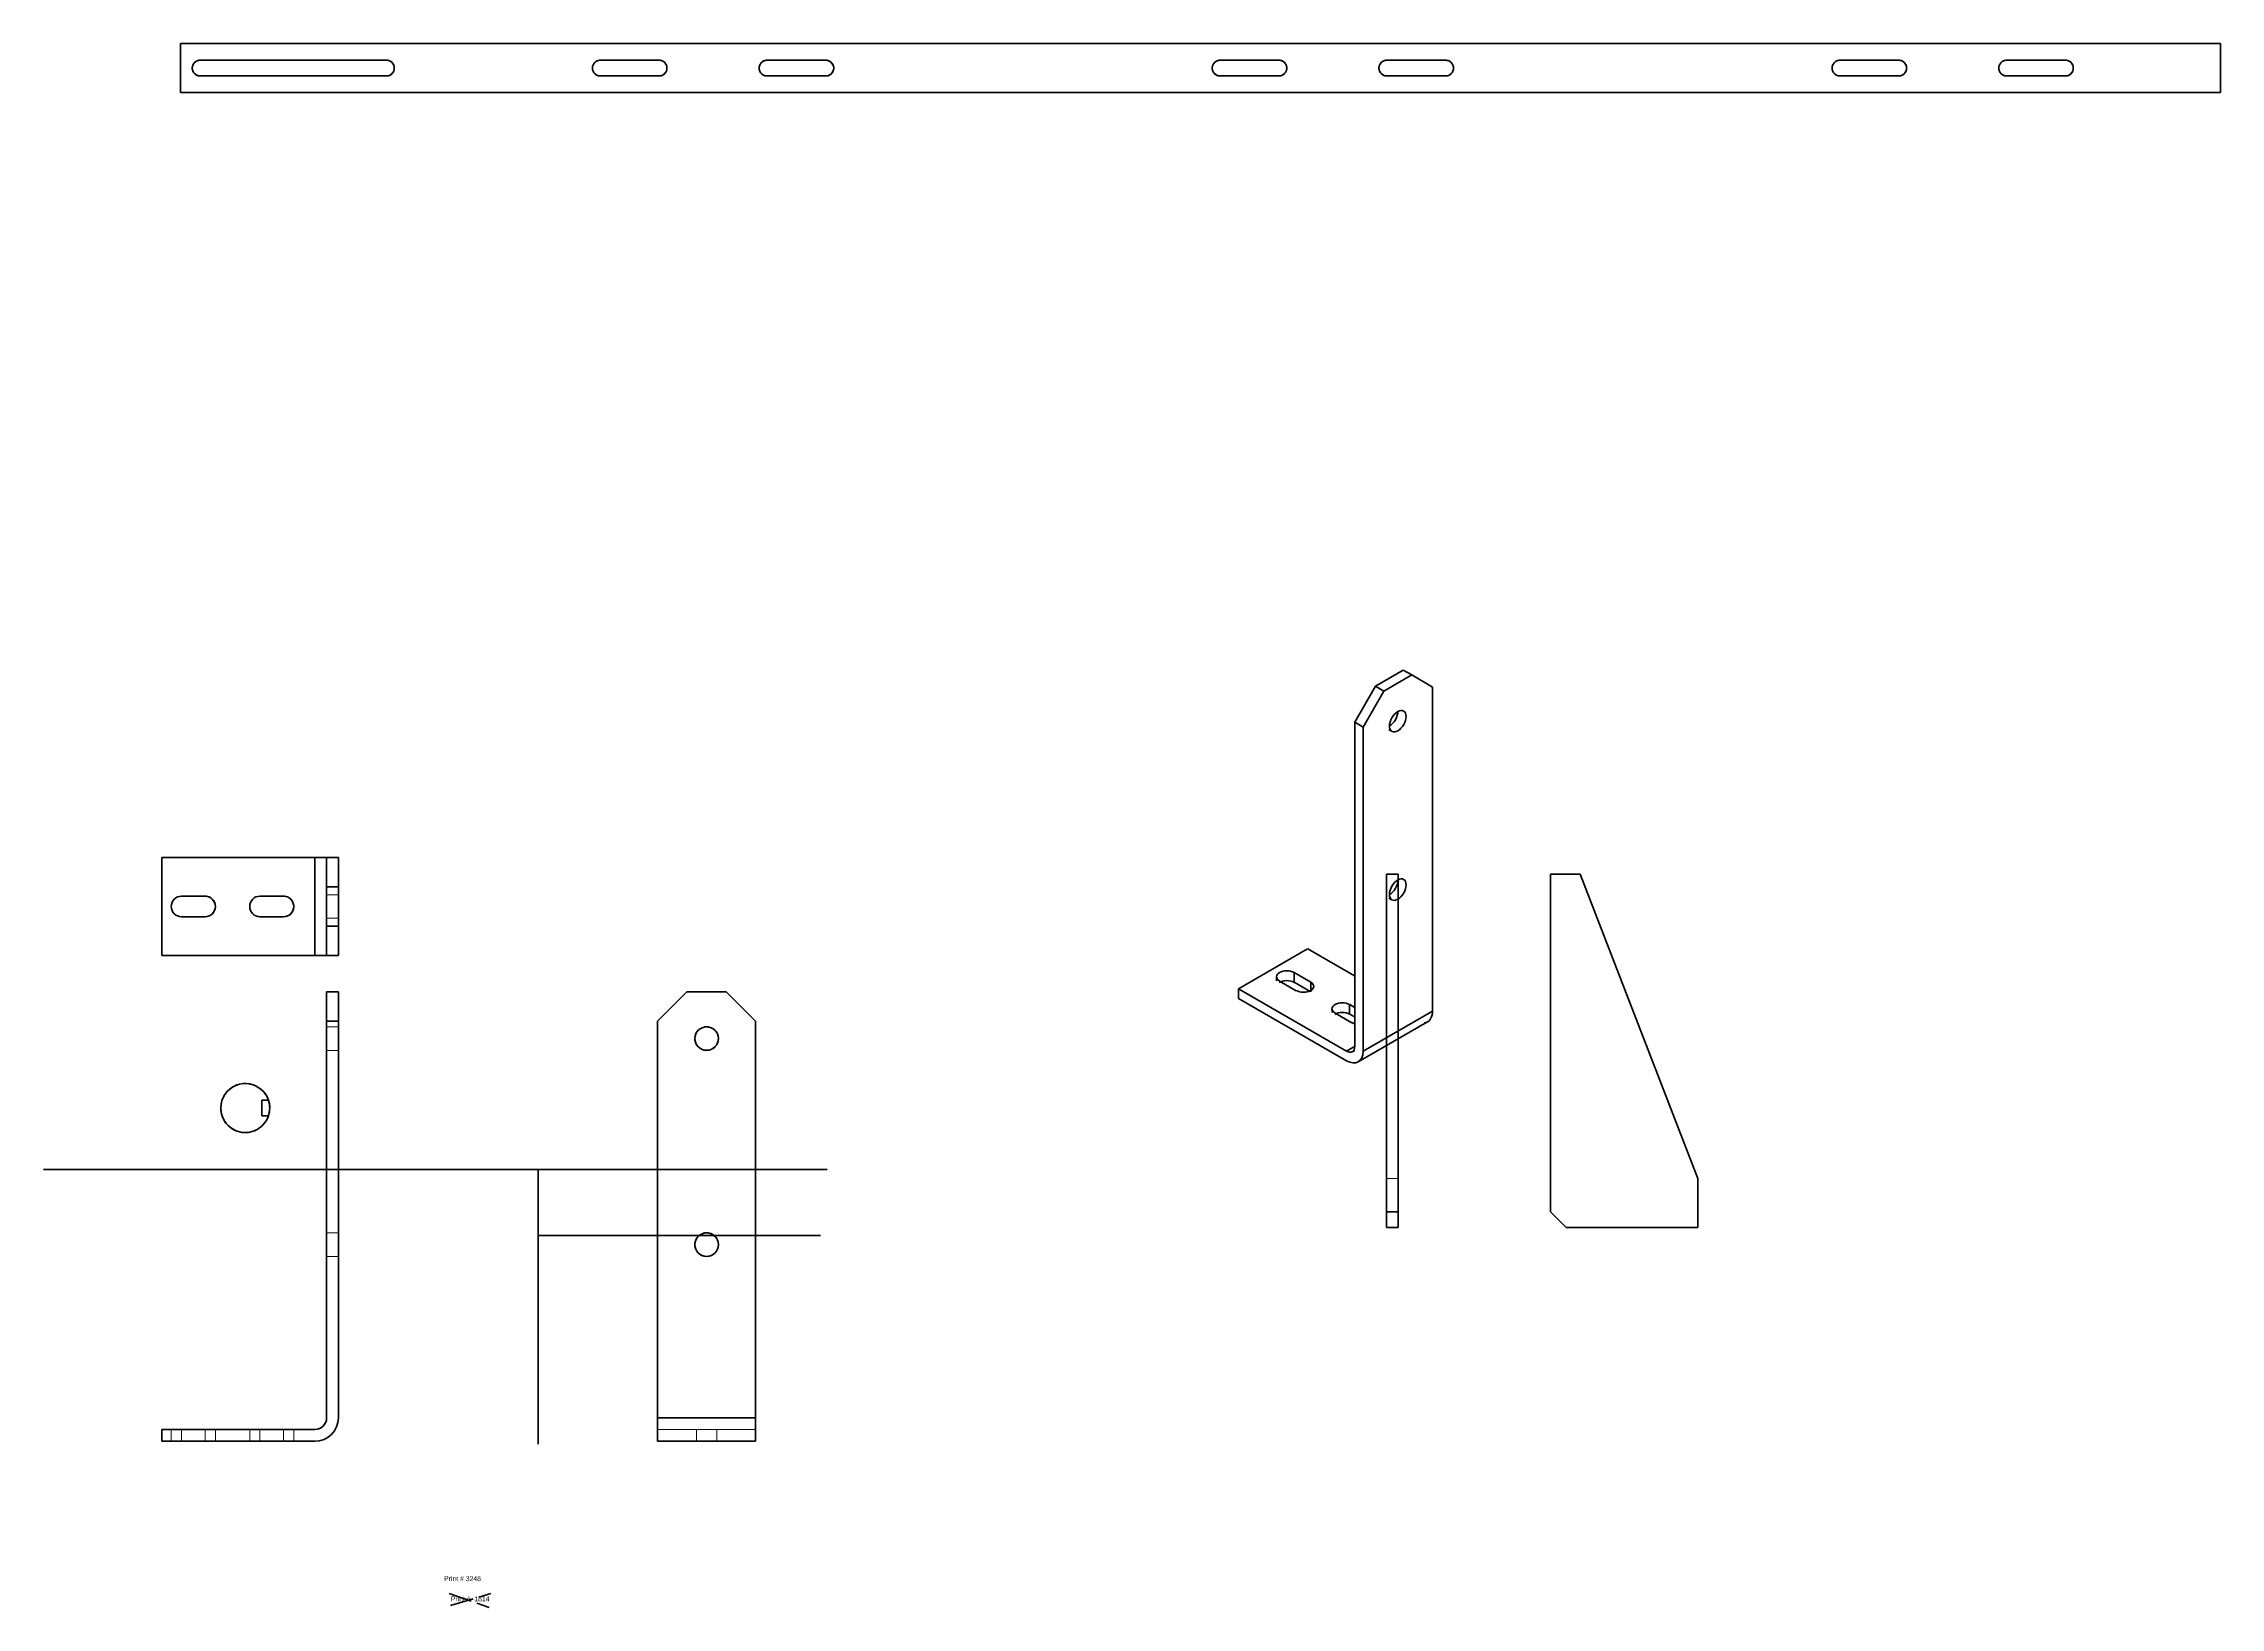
# Model space of a CAD drawing. Header units: millimetres. Extents: x 11 to 1121, y -40 to 757.
import ezdxf

# ---------------------------------------------------------------- set-up
doc = ezdxf.new("R2010")
doc.units = ezdxf.units.MM
doc.linetypes.add('ACAD_ISO02W100', pattern=[15, 12, -3])
for name, color, linetype, lineweight in [('Hidden Edges', 7, 'ACAD_ISO02W100', 35), ('Sketch Lines', 7, 'Continuous', 25), ('Symbols', 7, 'Continuous', 25), ('Text', 5, 'Continuous', 25), ('Visible Edges', 7, 'Continuous', 50)]:
    doc.layers.add(name, color=color, linetype=linetype, lineweight=lineweight)
doc.styles.add('Current-ISO', font='ARIAL.TTF')

# ---------------------------------------------------------------- blocks, each defined once
blk = doc.blocks.new('Print#', base_point=(211.5, 15.7))
at = {"layer": 'Sketch Lines', "linetype": 'ACAD_ISO02W100', "lineweight": 50}
for p, q in [((200.8, 19.3), (221.3, 12.1)), ((201.6, 13.1), (222.1, 19.3))]:
    blk.add_line(p, q, dxfattribs=at)
at = {"layer": 'Text', "color": 179, "lineweight": 5, "char_height": 2.489, "attachment_point": 7, "line_spacing_factor": 0.860186, "style": 'Current-ISO'}
for s, insert in [('Print # 3248', (198.3, 25.5)), ('Print #  1814', (201.7, 15.2))]:
    blk.add_mtext(s, dxfattribs=dict(at, insert=insert))

msp = doc.modelspace()

# ---------------------------------------------------------------- linework, layer by layer
at = {"layer": 'Hidden Edges', "linetype": 'ACAD_ISO02W100', "lineweight": 18}
for p, q in [((149, 342.2), (149, 292.2)), ((161, 323.2), (155, 323.2)), ((161, 323.2), (155, 323.2)), ((155, 311.2), (161, 311.2)), ((155, 311.2), (161, 311.2)), ((161, 258.7), (155, 258.7)), ((161, 255.9), (155, 255.9)), ((155, 243.9), (161, 243.9)), ((695.3, 178.6), (701.3, 178.6)), ((161, 150.9), (155, 150.9)), ((155, 138.9), (161, 138.9)), ((373.7, 56.7), (323.7, 56.7)), ((75.8, 50.7), (75.8, 44.7)), ((81, 50.7), (81, 44.7)), ((81, 50.7), (81, 44.7)), ((93, 50.7), (93, 44.7)), ((93, 50.7), (93, 44.7)), ((98.3, 44.7), (98.3, 50.7)), ((115.8, 50.7), (115.8, 44.7)), ((121, 50.7), (121, 44.7)), ((121, 50.7), (121, 44.7)), ((133, 50.7), (133, 44.7)), ((133, 50.7), (133, 44.7)), ((138.3, 44.7), (138.3, 50.7)), ((373.7, 50.7), (323.7, 50.7)), ((323.7, 50.7), (373.7, 50.7)), ((343.5, 50.7), (354, 50.7)), ((343.5, 50.7), (343.5, 44.7)), ((343.5, 50.7), (343.5, 44.7)), ((343.5, 50.7), (354, 50.7)), ((343.5, 50.7), (354, 50.7)), ((343.5, 50.7), (343.5, 44.7)), ((343.5, 50.7), (343.5, 44.7)), ((343.5, 50.7), (354, 50.7)), ((354, 50.7), (354, 44.7)), ((354, 50.7), (354, 44.7)), ((354, 50.7), (354, 44.7)), ((354, 50.7), (354, 44.7))]:
    msp.add_line(p, q, dxfattribs=at)
for centre, radius, start, end in [((409.5, 744.4), 4, 12.8248, 15.6807), ((93, 317.2), 5.25, 71.9924, 74.2182), ((133, 317.2), 5.25, 72.0054, 74.2314), ((93, 317.2), 5.25, 56.2177, 58.4641), ((93, 317.2), 5.25, 11.2676, 13.528), ((133, 317.2), 5.25, 36.0022, 38.9746), ((133, 317.2), 5.25, 9.0022, 11.2703), ((348.7, 249.9), 6, 71.6069, 73.6345), ((348.7, 249.9), 6, 57.2691, 59.2963), ((348.7, 249.9), 6, 40.906, 43.2244), ((348.7, 249.9), 6, 10.2044, 12.2464), ((348.7, 144.9), 6, 106.3636, 108.391), ((348.7, 144.9), 6, 86.3851, 90), ((348.7, 144.9), 6, 73.6364, 77.2513), ((348.7, 144.9), 6, 54.9551, 57.2727), ((348.7, 144.9), 6, 36.8397, 38.8832), ((348.7, 144.9), 6, 10.211, 12.253), ((149, 56.7), 6, 346.8652, 348.7385)]:
    msp.add_arc(centre, radius, start, end, dxfattribs=at)
at = {"layer": 'Sketch Lines', "linetype": 'Continuous', "lineweight": 50}
for p, q in [((10.7, 183.1), (410.2, 183.1)), ((262.9, 183.1), (262.9, 43.2)), ((262.9, 149.5), (406.8, 149.5))]:
    msp.add_line(p, q, dxfattribs=at)
at = {"layer": 'Visible Edges', "linetype": 'Continuous', "lineweight": 35}
for p, q in [((80.5, 731.9), (80.5, 756.9)), ((1120.5, 756.9), (80.5, 756.9)), ((1120.5, 731.9), (1120.5, 756.9)), ((90.5, 748.4), (185.5, 748.4)), ((185.5, 748.4), (90.5, 748.4)), ((294.5, 748.4), (324.5, 748.4)), ((324.5, 748.4), (294.5, 748.4)), ((379.5, 748.4), (409.5, 748.4)), ((409.5, 748.4), (379.5, 748.4)), ((610.5, 748.4), (640.5, 748.4)), ((640.5, 748.4), (610.5, 748.4)), ((695.5, 748.4), (725.5, 748.4)), ((725.5, 748.4), (695.5, 748.4)), ((926.5, 748.4), (956.5, 748.4)), ((956.5, 748.4), (926.5, 748.4)), ((1011.5, 748.4), (1041.5, 748.4)), ((1041.5, 748.4), (1011.5, 748.4)), ((185.5, 740.4), (90.5, 740.4)), ((90.5, 740.4), (185.5, 740.4)), ((324.5, 740.4), (294.5, 740.4)), ((294.5, 740.4), (324.5, 740.4)), ((409.5, 740.4), (379.5, 740.4)), ((379.5, 740.4), (409.5, 740.4)), ((640.5, 740.4), (610.5, 740.4)), ((610.5, 740.4), (640.5, 740.4)), ((725.5, 740.4), (695.5, 740.4)), ((695.5, 740.4), (725.5, 740.4)), ((956.5, 740.4), (926.5, 740.4)), ((926.5, 740.4), (956.5, 740.4)), ((1041.5, 740.4), (1011.5, 740.4)), ((1011.5, 740.4), (1041.5, 740.4)), ((80.5, 731.9), (1120.5, 731.9)), ((703.9, 437.6), (689.8, 429.5)), ((708.2, 435.2), (694, 427)), ((703.9, 437.6), (708.2, 435.2)), ((708.2, 435.2), (718.8, 429)), ((689.8, 429.5), (679.2, 411.1)), ((683.4, 408.6), (694, 427)), ((694, 427), (689.8, 429.5)), ((718.8, 429), (714.5, 431.5)), ((718.8, 263.9), (718.8, 429)), ((679.2, 411.1), (683.4, 408.6)), ((679.2, 245.9), (679.2, 411.1)), ((683.4, 408.6), (683.4, 243.5)), ((696.5, 407.3), (698.1, 406.5)), ((71, 342.2), (149, 342.2)), ((149, 342.2), (71, 342.2)), ((71, 342.2), (71, 292.2)), ((71, 342.2), (71, 292.2)), ((161, 342.2), (149, 342.2)), ((149, 292.2), (149, 342.2)), ((155, 342.2), (149, 342.2)), ((155, 342.2), (155, 327.2)), ((161, 342.2), (155, 342.2)), ((155, 342.2), (155, 292.2)), ((161, 327.2), (161, 342.2)), ((161, 292.2), (161, 342.2)), ((695.3, 333.6), (695.3, 161.6)), ((695.3, 178.6), (695.3, 333.6)), ((695.3, 333.6), (701.3, 333.6)), ((695.3, 333.6), (701.3, 333.6)), ((701.3, 161.6), (701.3, 333.6)), ((701.3, 333.6), (701.3, 178.6)), ((779, 333.6), (779, 161.6)), ((794, 333.6), (779, 333.6)), ((779, 161.6), (779, 333.6)), ((779, 333.6), (794, 333.6)), ((854, 178.6), (794, 333.6)), ((794, 333.6), (854, 178.6)), ((93, 322.5), (81, 322.5)), ((81, 322.5), (93, 322.5)), ((133, 322.5), (121, 322.5)), ((121, 322.5), (133, 322.5)), ((155, 327.2), (161, 327.2)), ((155, 327.2), (155, 307.2)), ((155, 311.2), (155, 323.2)), ((155, 311.2), (155, 323.2)), ((161, 327.2), (161, 307.2)), ((161, 323.2), (161, 311.2)), ((161, 323.2), (161, 311.2)), ((81, 312), (93, 312)), ((93, 312), (81, 312)), ((121, 312), (133, 312)), ((133, 312), (121, 312)), ((696.6, 321.5), (698.1, 320.6)), ((161, 307.2), (155, 307.2)), ((155, 307.2), (155, 292.2)), ((161, 292.2), (161, 307.2)), ((71, 292.2), (149, 292.2)), ((149, 292.2), (71, 292.2)), ((161, 292.2), (149, 292.2)), ((155, 292.2), (149, 292.2)), ((155, 292.2), (161, 292.2)), ((655.1, 295.6), (619.8, 275.2)), ((679, 281.9), (655.2, 295.6)), ((639.3, 281.4), (639.3, 279.4)), ((649.3, 274.3), (640.8, 279.2)), ((648.3, 283.5), (648.3, 278.6)), ((648.3, 283.5), (656.7, 278.6)), ((656.5, 273.8), (648.3, 278.6)), ((656.7, 278.6), (656.7, 273.7)), ((155, 258.7), (155, 273.7)), ((155, 273.7), (161, 273.7)), ((161, 273.7), (155, 273.7)), ((155, 273.7), (155, 258.7)), ((161, 273.7), (161, 258.7)), ((161, 258.7), (161, 273.7)), ((323.7, 258.7), (338.7, 273.7)), ((338.7, 273.7), (323.7, 258.7)), ((358.7, 273.7), (338.7, 273.7)), ((358.7, 273.7), (338.7, 273.7)), ((373.7, 258.7), (358.7, 273.7)), ((358.7, 273.7), (373.7, 258.7)), ((619.8, 275.2), (674.9, 243.5)), ((619.8, 270.3), (619.8, 275.2)), ((674.9, 238.6), (619.8, 270.3)), ((676.5, 267.2), (676.5, 262.3)), ((676.6, 267.2), (679.3, 265.6)), ((155, 258.7), (161, 258.7)), ((155, 258.7), (155, 56.7)), ((155, 56.7), (155, 258.7)), ((155, 243.9), (155, 255.9)), ((161, 258.7), (161, 56.7)), ((161, 56.7), (161, 258.7)), ((161, 255.9), (161, 243.9)), ((323.7, 258.7), (323.7, 56.7)), ((323.7, 56.7), (323.7, 258.7)), ((373.7, 56.7), (373.7, 258.7)), ((373.7, 258.7), (373.7, 56.7)), ((667.6, 265.1), (667.6, 263.1)), ((677.6, 258), (669.1, 262.9)), ((679, 260.9), (676.6, 262.3)), ((680.9, 238), (716.3, 258.4)), ((683.4, 243.5), (718.8, 263.9)), ((674.9, 243.5), (679.3, 246)), ((677.9, 243.2), (679.2, 243.9)), ((122, 210.5), (122, 218.5)), ((122, 218.5), (125.3, 218.5)), ((122, 210.5), (122, 218.5)), ((125.3, 218.5), (122, 218.5)), ((125.3, 210.5), (122, 210.5)), ((125.3, 210.5), (122, 210.5)), ((695.3, 153.6), (695.3, 178.6)), ((701.3, 178.6), (701.3, 153.6)), ((854, 153.6), (854, 178.6)), ((854, 178.6), (854, 153.6)), ((695.3, 161.6), (695.3, 153.6)), ((701.3, 161.6), (695.3, 161.6)), ((701.3, 153.6), (701.3, 161.6)), ((779, 161.6), (787, 153.6)), ((787, 153.6), (779, 161.6)), ((155, 138.9), (155, 150.9)), ((161, 150.9), (161, 138.9)), ((695.3, 153.6), (701.3, 153.6)), ((695.3, 153.6), (701.3, 153.6)), ((787, 153.6), (854, 153.6)), ((854, 153.6), (787, 153.6)), ((323.7, 56.7), (373.7, 56.7)), ((323.7, 44.7), (323.7, 56.7)), ((323.7, 50.7), (323.7, 56.7)), ((373.7, 44.7), (373.7, 56.7)), ((373.7, 50.7), (373.7, 56.7)), ((71, 50.7), (149, 50.7)), ((71, 44.7), (71, 50.7)), ((71, 50.7), (71, 44.7)), ((149, 50.7), (71, 50.7)), ((149, 44.7), (71, 44.7)), ((71, 44.7), (149, 44.7)), ((75.8, 50.7), (81, 50.7)), ((81, 44.7), (75.8, 44.7)), ((93, 50.7), (81, 50.7)), ((81, 50.7), (93, 50.7)), ((81, 44.7), (93, 44.7)), ((93, 44.7), (81, 44.7)), ((93, 50.7), (98.3, 50.7)), ((98.3, 44.7), (93, 44.7)), ((115.8, 50.7), (121, 50.7)), ((121, 44.7), (115.8, 44.7)), ((133, 50.7), (121, 50.7)), ((121, 50.7), (133, 50.7)), ((121, 44.7), (133, 44.7)), ((133, 44.7), (121, 44.7)), ((133, 50.7), (138.3, 50.7)), ((138.3, 44.7), (133, 44.7)), ((323.7, 44.7), (323.7, 50.7)), ((373.7, 44.7), (323.7, 44.7)), ((373.7, 44.7), (323.7, 44.7)), ((354, 44.7), (343.5, 44.7)), ((354, 44.7), (343.5, 44.7)), ((354, 44.7), (343.5, 44.7)), ((354, 44.7), (343.5, 44.7)), ((373.7, 50.7), (373.7, 44.7))]:
    msp.add_line(p, q, dxfattribs=at)
for points in [[(86.5, 744.4), (86.5, 744.7), (86.5, 744.9), (86.6, 745.2), (86.7, 745.4), (86.7, 745.7), (86.8, 745.9), (86.9, 746.2), (87.1, 746.4), (87.2, 746.6), (87.4, 746.9), (87.5, 747.1), (87.7, 747.2), (87.9, 747.4), (88.1, 747.6), (88.3, 747.7), (88.5, 747.9), (88.7, 748), (89, 748.1), (89.2, 748.2), (89.5, 748.3), (89.7, 748.3), (90, 748.4), (90.3, 748.4), (90.5, 748.4)], [(90.5, 740.4), (90.3, 740.4), (90, 740.4), (89.7, 740.5), (89.5, 740.5), (89.2, 740.6), (89, 740.7), (88.7, 740.8), (88.5, 741), (88.3, 741.1), (88.1, 741.2), (87.9, 741.4), (87.7, 741.6), (87.5, 741.8), (87.4, 742), (87.2, 742.2), (87.1, 742.4), (86.9, 742.6), (86.8, 742.9), (86.7, 743.1), (86.7, 743.4), (86.6, 743.6), (86.5, 743.9), (86.5, 744.2), (86.5, 744.4)], [(185.5, 748.4), (185.8, 748.4), (186, 748.4), (186.3, 748.3), (186.5, 748.3), (186.8, 748.2), (187.1, 748.1), (187.3, 748), (187.5, 747.9), (187.7, 747.7), (188, 747.6), (188.2, 747.4), (188.3, 747.2), (188.5, 747.1), (188.7, 746.9), (188.8, 746.6), (189, 746.4), (189.1, 746.2), (189.2, 745.9), (189.3, 745.7), (189.4, 745.4), (189.4, 745.2), (189.5, 744.9), (189.5, 744.7), (189.5, 744.4)], [(189.5, 744.4), (189.5, 744.2), (189.5, 743.9), (189.4, 743.6), (189.4, 743.4), (189.3, 743.1), (189.2, 742.9), (189.1, 742.6), (189, 742.4), (188.8, 742.2), (188.7, 742), (188.5, 741.8), (188.3, 741.6), (188.2, 741.4), (188, 741.2), (187.7, 741.1), (187.5, 741), (187.3, 740.8), (187.1, 740.7), (186.8, 740.6), (186.5, 740.5), (186.3, 740.5), (186, 740.4), (185.8, 740.4), (185.5, 740.4)], [(290.5, 744.4), (290.5, 744.7), (290.5, 744.9), (290.6, 745.2), (290.7, 745.4), (290.7, 745.7), (290.8, 745.9), (290.9, 746.2), (291.1, 746.4), (291.2, 746.6), (291.4, 746.9), (291.5, 747.1), (291.7, 747.2), (291.9, 747.4), (292.1, 747.6), (292.3, 747.7), (292.5, 747.9), (292.7, 748), (293, 748.1), (293.2, 748.2), (293.5, 748.3), (293.7, 748.3), (294, 748.4), (294.3, 748.4), (294.5, 748.4)], [(294.5, 740.4), (294.3, 740.4), (294, 740.4), (293.7, 740.5), (293.5, 740.5), (293.2, 740.6), (293, 740.7), (292.7, 740.8), (292.5, 741), (292.3, 741.1), (292.1, 741.2), (291.9, 741.4), (291.7, 741.6), (291.5, 741.8), (291.4, 742), (291.2, 742.2), (291.1, 742.4), (290.9, 742.6), (290.8, 742.9), (290.7, 743.1), (290.7, 743.4), (290.6, 743.6), (290.5, 743.9), (290.5, 744.2), (290.5, 744.4)], [(324.5, 748.4), (324.8, 748.4), (325, 748.4), (325.3, 748.3), (325.5, 748.3), (325.8, 748.2), (326.1, 748.1), (326.3, 748), (326.5, 747.9), (326.7, 747.7), (327, 747.6), (327.2, 747.4), (327.3, 747.2), (327.5, 747.1), (327.7, 746.9), (327.8, 746.6), (328, 746.4), (328.1, 746.2), (328.2, 745.9), (328.3, 745.7), (328.4, 745.4), (328.4, 745.2), (328.5, 744.9), (328.5, 744.7), (328.5, 744.4)], [(328.5, 744.4), (328.5, 744.2), (328.5, 743.9), (328.4, 743.6), (328.4, 743.4), (328.3, 743.1), (328.2, 742.9), (328.1, 742.6), (328, 742.4), (327.8, 742.2), (327.7, 742), (327.5, 741.8), (327.3, 741.6), (327.2, 741.4), (327, 741.2), (326.7, 741.1), (326.5, 741), (326.3, 740.8), (326.1, 740.7), (325.8, 740.6), (325.5, 740.5), (325.3, 740.5), (325, 740.4), (324.8, 740.4), (324.5, 740.4)], [(375.5, 744.4), (375.5, 744.7), (375.5, 744.9), (375.6, 745.2), (375.7, 745.4), (375.7, 745.7), (375.8, 745.9), (375.9, 746.2), (376.1, 746.4), (376.2, 746.6), (376.4, 746.9), (376.5, 747.1), (376.7, 747.2), (376.9, 747.4), (377.1, 747.6), (377.3, 747.7), (377.5, 747.9), (377.7, 748), (378, 748.1), (378.2, 748.2), (378.5, 748.3), (378.7, 748.3), (379, 748.4), (379.3, 748.4), (379.5, 748.4)], [(379.5, 740.4), (379.3, 740.4), (379, 740.4), (378.7, 740.5), (378.5, 740.5), (378.2, 740.6), (378, 740.7), (377.7, 740.8), (377.5, 741), (377.3, 741.1), (377.1, 741.2), (376.9, 741.4), (376.7, 741.6), (376.5, 741.8), (376.4, 742), (376.2, 742.2), (376.1, 742.4), (375.9, 742.6), (375.8, 742.9), (375.7, 743.1), (375.7, 743.4), (375.6, 743.6), (375.5, 743.9), (375.5, 744.2), (375.5, 744.4)], [(409.5, 748.4), (409.8, 748.4), (410, 748.4), (410.3, 748.3), (410.5, 748.3), (410.8, 748.2), (411.1, 748.1), (411.3, 748), (411.5, 747.9), (411.7, 747.7), (412, 747.6), (412.2, 747.4), (412.3, 747.2), (412.5, 747.1), (412.7, 746.9), (412.8, 746.6), (413, 746.4), (413.1, 746.2), (413.2, 745.9), (413.3, 745.7), (413.4, 745.4), (413.4, 745.2), (413.5, 744.9), (413.5, 744.7), (413.5, 744.4)], [(413.5, 744.4), (413.5, 744.2), (413.5, 743.9), (413.4, 743.6), (413.4, 743.4), (413.3, 743.1), (413.2, 742.9), (413.1, 742.6), (413, 742.4), (412.8, 742.2), (412.7, 742), (412.5, 741.8), (412.3, 741.6), (412.2, 741.4), (412, 741.2), (411.7, 741.1), (411.5, 741), (411.3, 740.8), (411.1, 740.7), (410.8, 740.6), (410.5, 740.5), (410.3, 740.5), (410, 740.4), (409.8, 740.4), (409.5, 740.4)], [(606.5, 744.4), (606.5, 744.7), (606.5, 744.9), (606.6, 745.2), (606.7, 745.4), (606.7, 745.7), (606.8, 745.9), (606.9, 746.2), (607.1, 746.4), (607.2, 746.6), (607.4, 746.9), (607.5, 747.1), (607.7, 747.2), (607.9, 747.4), (608.1, 747.6), (608.3, 747.7), (608.5, 747.9), (608.7, 748), (609, 748.1), (609.2, 748.2), (609.5, 748.3), (609.7, 748.3), (610, 748.4), (610.3, 748.4), (610.5, 748.4)], [(610.5, 740.4), (610.3, 740.4), (610, 740.4), (609.7, 740.5), (609.5, 740.5), (609.2, 740.6), (609, 740.7), (608.7, 740.8), (608.5, 741), (608.3, 741.1), (608.1, 741.2), (607.9, 741.4), (607.7, 741.6), (607.5, 741.8), (607.4, 742), (607.2, 742.2), (607.1, 742.4), (606.9, 742.6), (606.8, 742.9), (606.7, 743.1), (606.7, 743.4), (606.6, 743.6), (606.5, 743.9), (606.5, 744.2), (606.5, 744.4)], [(640.5, 748.4), (640.8, 748.4), (641, 748.4), (641.3, 748.3), (641.5, 748.3), (641.8, 748.2), (642.1, 748.1), (642.3, 748), (642.5, 747.9), (642.7, 747.7), (643, 747.6), (643.2, 747.4), (643.3, 747.2), (643.5, 747.1), (643.7, 746.9), (643.8, 746.6), (644, 746.4), (644.1, 746.2), (644.2, 745.9), (644.3, 745.7), (644.4, 745.4), (644.4, 745.2), (644.5, 744.9), (644.5, 744.7), (644.5, 744.4)], [(644.5, 744.4), (644.5, 744.2), (644.5, 743.9), (644.4, 743.6), (644.4, 743.4), (644.3, 743.1), (644.2, 742.9), (644.1, 742.6), (644, 742.4), (643.8, 742.2), (643.7, 742), (643.5, 741.8), (643.3, 741.6), (643.2, 741.4), (643, 741.2), (642.7, 741.1), (642.5, 741), (642.3, 740.8), (642.1, 740.7), (641.8, 740.6), (641.5, 740.5), (641.3, 740.5), (641, 740.4), (640.8, 740.4), (640.5, 740.4)], [(691.5, 744.4), (691.5, 744.7), (691.5, 744.9), (691.6, 745.2), (691.7, 745.4), (691.7, 745.7), (691.8, 745.9), (691.9, 746.2), (692.1, 746.4), (692.2, 746.6), (692.4, 746.9), (692.5, 747.1), (692.7, 747.2), (692.9, 747.4), (693.1, 747.6), (693.3, 747.7), (693.5, 747.9), (693.7, 748), (694, 748.1), (694.2, 748.2), (694.5, 748.3), (694.7, 748.3), (695, 748.4), (695.3, 748.4), (695.5, 748.4)], [(695.5, 740.4), (695.3, 740.4), (695, 740.4), (694.7, 740.5), (694.5, 740.5), (694.2, 740.6), (694, 740.7), (693.7, 740.8), (693.5, 741), (693.3, 741.1), (693.1, 741.2), (692.9, 741.4), (692.7, 741.6), (692.5, 741.8), (692.4, 742), (692.2, 742.2), (692.1, 742.4), (691.9, 742.6), (691.8, 742.9), (691.7, 743.1), (691.7, 743.4), (691.6, 743.6), (691.5, 743.9), (691.5, 744.2), (691.5, 744.4)], [(725.5, 748.4), (725.8, 748.4), (726, 748.4), (726.3, 748.3), (726.5, 748.3), (726.8, 748.2), (727.1, 748.1), (727.3, 748), (727.5, 747.9), (727.7, 747.7), (728, 747.6), (728.2, 747.4), (728.3, 747.2), (728.5, 747.1), (728.7, 746.9), (728.8, 746.6), (729, 746.4), (729.1, 746.2), (729.2, 745.9), (729.3, 745.7), (729.4, 745.4), (729.4, 745.2), (729.5, 744.9), (729.5, 744.7), (729.5, 744.4)], [(729.5, 744.4), (729.5, 744.2), (729.5, 743.9), (729.4, 743.6), (729.4, 743.4), (729.3, 743.1), (729.2, 742.9), (729.1, 742.6), (729, 742.4), (728.8, 742.2), (728.7, 742), (728.5, 741.8), (728.3, 741.6), (728.2, 741.4), (728, 741.2), (727.7, 741.1), (727.5, 741), (727.3, 740.8), (727.1, 740.7), (726.8, 740.6), (726.5, 740.5), (726.3, 740.5), (726, 740.4), (725.8, 740.4), (725.5, 740.4)], [(922.5, 744.4), (922.5, 744.7), (922.5, 744.9), (922.6, 745.2), (922.7, 745.4), (922.7, 745.7), (922.8, 745.9), (922.9, 746.2), (923.1, 746.4), (923.2, 746.6), (923.4, 746.9), (923.5, 747.1), (923.7, 747.2), (923.9, 747.4), (924.1, 747.6), (924.3, 747.7), (924.5, 747.9), (924.7, 748), (925, 748.1), (925.2, 748.2), (925.5, 748.3), (925.7, 748.3), (926, 748.4), (926.3, 748.4), (926.5, 748.4)], [(926.5, 740.4), (926.3, 740.4), (926, 740.4), (925.7, 740.5), (925.5, 740.5), (925.2, 740.6), (925, 740.7), (924.7, 740.8), (924.5, 741), (924.3, 741.1), (924.1, 741.2), (923.9, 741.4), (923.7, 741.6), (923.5, 741.8), (923.4, 742), (923.2, 742.2), (923.1, 742.4), (922.9, 742.6), (922.8, 742.9), (922.7, 743.1), (922.7, 743.4), (922.6, 743.6), (922.5, 743.9), (922.5, 744.2), (922.5, 744.4)], [(956.5, 748.4), (956.8, 748.4), (957, 748.4), (957.3, 748.3), (957.5, 748.3), (957.8, 748.2), (958.1, 748.1), (958.3, 748), (958.5, 747.9), (958.7, 747.7), (959, 747.6), (959.2, 747.4), (959.3, 747.2), (959.5, 747.1), (959.7, 746.9), (959.8, 746.6), (960, 746.4), (960.1, 746.2), (960.2, 745.9), (960.3, 745.7), (960.4, 745.4), (960.4, 745.2), (960.5, 744.9), (960.5, 744.7), (960.5, 744.4)], [(960.5, 744.4), (960.5, 744.2), (960.5, 743.9), (960.4, 743.6), (960.4, 743.4), (960.3, 743.1), (960.2, 742.9), (960.1, 742.6), (960, 742.4), (959.8, 742.2), (959.7, 742), (959.5, 741.8), (959.3, 741.6), (959.2, 741.4), (959, 741.2), (958.7, 741.1), (958.5, 741), (958.3, 740.8), (958.1, 740.7), (957.8, 740.6), (957.5, 740.5), (957.3, 740.5), (957, 740.4), (956.8, 740.4), (956.5, 740.4)], [(1007.5, 744.4), (1007.5, 744.7), (1007.5, 744.9), (1007.6, 745.2), (1007.7, 745.4), (1007.7, 745.7), (1007.8, 745.9), (1007.9, 746.2), (1008.1, 746.4), (1008.2, 746.6), (1008.4, 746.9), (1008.5, 747.1), (1008.7, 747.2), (1008.9, 747.4), (1009.1, 747.6), (1009.3, 747.7), (1009.5, 747.9), (1009.7, 748), (1010, 748.1), (1010.2, 748.2), (1010.5, 748.3), (1010.7, 748.3), (1011, 748.4), (1011.3, 748.4), (1011.5, 748.4)], [(1011.5, 740.4), (1011.3, 740.4), (1011, 740.4), (1010.7, 740.5), (1010.5, 740.5), (1010.2, 740.6), (1010, 740.7), (1009.7, 740.8), (1009.5, 741), (1009.3, 741.1), (1009.1, 741.2), (1008.9, 741.4), (1008.7, 741.6), (1008.5, 741.8), (1008.4, 742), (1008.2, 742.2), (1008.1, 742.4), (1007.9, 742.6), (1007.8, 742.9), (1007.7, 743.1), (1007.7, 743.4), (1007.6, 743.6), (1007.5, 743.9), (1007.5, 744.2), (1007.5, 744.4)], [(1041.5, 748.4), (1041.8, 748.4), (1042, 748.4), (1042.3, 748.3), (1042.5, 748.3), (1042.8, 748.2), (1043.1, 748.1), (1043.3, 748), (1043.5, 747.9), (1043.7, 747.7), (1044, 747.6), (1044.2, 747.4), (1044.3, 747.2), (1044.5, 747.1), (1044.7, 746.9), (1044.8, 746.6), (1045, 746.4), (1045.1, 746.2), (1045.2, 745.9), (1045.3, 745.7), (1045.4, 745.4), (1045.4, 745.2), (1045.5, 744.9), (1045.5, 744.7), (1045.5, 744.4)], [(1045.5, 744.4), (1045.5, 744.2), (1045.5, 743.9), (1045.4, 743.6), (1045.4, 743.4), (1045.3, 743.1), (1045.2, 742.9), (1045.1, 742.6), (1045, 742.4), (1044.8, 742.2), (1044.7, 742), (1044.5, 741.8), (1044.3, 741.6), (1044.2, 741.4), (1044, 741.2), (1043.7, 741.1), (1043.5, 741), (1043.3, 740.8), (1043.1, 740.7), (1042.8, 740.6), (1042.5, 740.5), (1042.3, 740.5), (1042, 740.4), (1041.8, 740.4), (1041.5, 740.4)], [(125.3, 218.5), (125.3, 218.5), (125.3, 218.4), (125.3, 218.4), (125.3, 218.3), (125.4, 218.2), (125.4, 218.2), (125.4, 218), (125.5, 217.9), (125.5, 217.8), (125.5, 217.6), (125.6, 217.5), (125.6, 217.3), (125.7, 217.1), (125.7, 216.9), (125.8, 216.7), (125.8, 216.5), (125.8, 216.2), (125.9, 216), (125.9, 215.7), (125.9, 215.5), (125.9, 215.2), (125.9, 215), (126, 214.7), (126, 214.5)], [(125.3, 218.5), (125.3, 218.5), (125.3, 218.4), (125.3, 218.4), (125.3, 218.3), (125.4, 218.2), (125.4, 218.2), (125.4, 218), (125.5, 217.9), (125.5, 217.8), (125.5, 217.6), (125.6, 217.5), (125.6, 217.3), (125.7, 217.1), (125.7, 216.9), (125.8, 216.7), (125.8, 216.5), (125.8, 216.2), (125.9, 216), (125.9, 215.7), (125.9, 215.5), (125.9, 215.2), (125.9, 215), (126, 214.7), (126, 214.5)], [(126, 214.5), (126, 214.7), (125.9, 215), (125.9, 215.2), (125.9, 215.5), (125.9, 215.7), (125.9, 216), (125.8, 216.2), (125.8, 216.5), (125.8, 216.7), (125.7, 216.9), (125.7, 217.1), (125.6, 217.3), (125.6, 217.5), (125.5, 217.6), (125.5, 217.8), (125.5, 217.9), (125.4, 218), (125.4, 218.2), (125.4, 218.2), (125.3, 218.3), (125.3, 218.4), (125.3, 218.4), (125.3, 218.5), (125.3, 218.5)], [(125.3, 218.5), (125.3, 218.5), (125.3, 218.4), (125.3, 218.4), (125.3, 218.3), (125.4, 218.2), (125.4, 218.2), (125.4, 218), (125.5, 217.9), (125.5, 217.8), (125.5, 217.6), (125.6, 217.5), (125.6, 217.3), (125.7, 217.1), (125.7, 216.9), (125.8, 216.7), (125.8, 216.5), (125.8, 216.2), (125.9, 216), (125.9, 215.7), (125.9, 215.5), (125.9, 215.2), (125.9, 215), (126, 214.7), (126, 214.5)], [(126, 214.5), (126, 214.7), (125.9, 215), (125.9, 215.2), (125.9, 215.5), (125.9, 215.7), (125.9, 216), (125.8, 216.2), (125.8, 216.5), (125.8, 216.7), (125.7, 216.9), (125.7, 217.1), (125.6, 217.3), (125.6, 217.5), (125.5, 217.6), (125.5, 217.8), (125.5, 217.9), (125.4, 218), (125.4, 218.2), (125.4, 218.2), (125.3, 218.3), (125.3, 218.4), (125.3, 218.4), (125.3, 218.5), (125.3, 218.5)], [(125.3, 218.5), (125.3, 218.5), (125.3, 218.4), (125.3, 218.4), (125.3, 218.3), (125.4, 218.2), (125.4, 218.2), (125.4, 218), (125.5, 217.9), (125.5, 217.8), (125.5, 217.6), (125.6, 217.5), (125.6, 217.3), (125.7, 217.1), (125.7, 216.9), (125.8, 216.7), (125.8, 216.5), (125.8, 216.2), (125.9, 216), (125.9, 215.7), (125.9, 215.5), (125.9, 215.2), (125.9, 215), (126, 214.7), (126, 214.5)], [(126, 214.5), (126, 214.7), (125.9, 215), (125.9, 215.2), (125.9, 215.5), (125.9, 215.7), (125.9, 216), (125.8, 216.2), (125.8, 216.5), (125.8, 216.7), (125.7, 216.9), (125.7, 217.1), (125.6, 217.3), (125.6, 217.5), (125.5, 217.6), (125.5, 217.8), (125.5, 217.9), (125.4, 218), (125.4, 218.2), (125.4, 218.2), (125.3, 218.3), (125.3, 218.4), (125.3, 218.4), (125.3, 218.5), (125.3, 218.5)], [(125.3, 218.5), (125.3, 218.5), (125.3, 218.4), (125.3, 218.4), (125.3, 218.3), (125.4, 218.2), (125.4, 218.2), (125.4, 218), (125.5, 217.9), (125.5, 217.8), (125.5, 217.6), (125.6, 217.5), (125.6, 217.3), (125.7, 217.1), (125.7, 216.9), (125.8, 216.7), (125.8, 216.5), (125.8, 216.2), (125.9, 216), (125.9, 215.7), (125.9, 215.5), (125.9, 215.2), (125.9, 215), (126, 214.7), (126, 214.5)], [(126, 214.5), (126, 214.7), (125.9, 215), (125.9, 215.2), (125.9, 215.5), (125.9, 215.7), (125.9, 216), (125.8, 216.2), (125.8, 216.5), (125.8, 216.7), (125.7, 216.9), (125.7, 217.1), (125.6, 217.3), (125.6, 217.5), (125.5, 217.6), (125.5, 217.8), (125.5, 217.9), (125.4, 218), (125.4, 218.2), (125.4, 218.2), (125.3, 218.3), (125.3, 218.4), (125.3, 218.4), (125.3, 218.5), (125.3, 218.5)], [(125.3, 218.5), (125.3, 218.5), (125.3, 218.4), (125.3, 218.4), (125.3, 218.3), (125.4, 218.2), (125.4, 218.2), (125.4, 218), (125.5, 217.9), (125.5, 217.8), (125.5, 217.6), (125.6, 217.5), (125.6, 217.3), (125.7, 217.1), (125.7, 216.9), (125.8, 216.7), (125.8, 216.5), (125.8, 216.2), (125.9, 216), (125.9, 215.7), (125.9, 215.5), (125.9, 215.2), (125.9, 215), (126, 214.7), (126, 214.5)], [(126, 214.5), (126, 214.7), (125.9, 215), (125.9, 215.2), (125.9, 215.5), (125.9, 215.7), (125.9, 216), (125.8, 216.2), (125.8, 216.5), (125.8, 216.7), (125.7, 216.9), (125.7, 217.1), (125.6, 217.3), (125.6, 217.5), (125.5, 217.6), (125.5, 217.8), (125.5, 217.9), (125.4, 218), (125.4, 218.2), (125.4, 218.2), (125.3, 218.3), (125.3, 218.4), (125.3, 218.4), (125.3, 218.5), (125.3, 218.5)], [(125.3, 218.5), (125.3, 218.5), (125.3, 218.4), (125.3, 218.4), (125.3, 218.3), (125.4, 218.2), (125.4, 218.2), (125.4, 218), (125.5, 217.9), (125.5, 217.8), (125.5, 217.6), (125.6, 217.5), (125.6, 217.3), (125.7, 217.1), (125.7, 216.9), (125.8, 216.7), (125.8, 216.5), (125.8, 216.2), (125.9, 216), (125.9, 215.7), (125.9, 215.5), (125.9, 215.2), (125.9, 215), (126, 214.7), (126, 214.5)], [(126, 214.5), (126, 214.7), (125.9, 215), (125.9, 215.2), (125.9, 215.5), (125.9, 215.7), (125.9, 216), (125.8, 216.2), (125.8, 216.5), (125.8, 216.7), (125.7, 216.9), (125.7, 217.1), (125.6, 217.3), (125.6, 217.5), (125.5, 217.6), (125.5, 217.8), (125.5, 217.9), (125.4, 218), (125.4, 218.2), (125.4, 218.2), (125.3, 218.3), (125.3, 218.4), (125.3, 218.4), (125.3, 218.5), (125.3, 218.5)], [(126, 214.5), (126, 214.2), (125.9, 213.9), (125.9, 213.7), (125.9, 213.4), (125.9, 213.2), (125.9, 212.9), (125.8, 212.7), (125.8, 212.4), (125.8, 212.2), (125.7, 212), (125.7, 211.8), (125.6, 211.6), (125.6, 211.5), (125.5, 211.3), (125.5, 211.1), (125.5, 211), (125.4, 210.9), (125.4, 210.8), (125.4, 210.7), (125.3, 210.6), (125.3, 210.5), (125.3, 210.5), (125.3, 210.5), (125.3, 210.5)], [(126, 214.5), (126, 214.2), (125.9, 213.9), (125.9, 213.7), (125.9, 213.4), (125.9, 213.2), (125.9, 212.9), (125.8, 212.7), (125.8, 212.4), (125.8, 212.2), (125.7, 212), (125.7, 211.8), (125.6, 211.6), (125.6, 211.5), (125.5, 211.3), (125.5, 211.1), (125.5, 211), (125.4, 210.9), (125.4, 210.8), (125.4, 210.7), (125.3, 210.6), (125.3, 210.5), (125.3, 210.5), (125.3, 210.5), (125.3, 210.5)], [(125.3, 210.5), (125.3, 210.5), (125.3, 210.5), (125.3, 210.5), (125.3, 210.6), (125.4, 210.7), (125.4, 210.8), (125.4, 210.9), (125.5, 211), (125.5, 211.1), (125.5, 211.3), (125.6, 211.5), (125.6, 211.6), (125.7, 211.8), (125.7, 212), (125.8, 212.2), (125.8, 212.4), (125.8, 212.7), (125.9, 212.9), (125.9, 213.2), (125.9, 213.4), (125.9, 213.7), (125.9, 213.9), (126, 214.2), (126, 214.5)], [(126, 214.5), (126, 214.2), (125.9, 213.9), (125.9, 213.7), (125.9, 213.4), (125.9, 213.2), (125.9, 212.9), (125.8, 212.7), (125.8, 212.4), (125.8, 212.2), (125.7, 212), (125.7, 211.8), (125.6, 211.6), (125.6, 211.5), (125.5, 211.3), (125.5, 211.1), (125.5, 211), (125.4, 210.9), (125.4, 210.8), (125.4, 210.7), (125.3, 210.6), (125.3, 210.5), (125.3, 210.5), (125.3, 210.5), (125.3, 210.5)], [(125.3, 210.5), (125.3, 210.5), (125.3, 210.5), (125.3, 210.5), (125.3, 210.6), (125.4, 210.7), (125.4, 210.8), (125.4, 210.9), (125.5, 211), (125.5, 211.1), (125.5, 211.3), (125.6, 211.5), (125.6, 211.6), (125.7, 211.8), (125.7, 212), (125.8, 212.2), (125.8, 212.4), (125.8, 212.7), (125.9, 212.9), (125.9, 213.2), (125.9, 213.4), (125.9, 213.7), (125.9, 213.9), (126, 214.2), (126, 214.5)], [(126, 214.5), (126, 214.2), (125.9, 213.9), (125.9, 213.7), (125.9, 213.4), (125.9, 213.2), (125.9, 212.9), (125.8, 212.7), (125.8, 212.4), (125.8, 212.2), (125.7, 212), (125.7, 211.8), (125.6, 211.6), (125.6, 211.5), (125.5, 211.3), (125.5, 211.1), (125.5, 211), (125.4, 210.9), (125.4, 210.8), (125.4, 210.7), (125.3, 210.6), (125.3, 210.5), (125.3, 210.5), (125.3, 210.5), (125.3, 210.5)], [(125.3, 210.5), (125.3, 210.5), (125.3, 210.5), (125.3, 210.5), (125.3, 210.6), (125.4, 210.7), (125.4, 210.8), (125.4, 210.9), (125.5, 211), (125.5, 211.1), (125.5, 211.3), (125.6, 211.5), (125.6, 211.6), (125.7, 211.8), (125.7, 212), (125.8, 212.2), (125.8, 212.4), (125.8, 212.7), (125.9, 212.9), (125.9, 213.2), (125.9, 213.4), (125.9, 213.7), (125.9, 213.9), (126, 214.2), (126, 214.5)], [(126, 214.5), (126, 214.2), (125.9, 213.9), (125.9, 213.7), (125.9, 213.4), (125.9, 213.2), (125.9, 212.9), (125.8, 212.7), (125.8, 212.4), (125.8, 212.2), (125.7, 212), (125.7, 211.8), (125.6, 211.6), (125.6, 211.5), (125.5, 211.3), (125.5, 211.1), (125.5, 211), (125.4, 210.9), (125.4, 210.8), (125.4, 210.7), (125.3, 210.6), (125.3, 210.5), (125.3, 210.5), (125.3, 210.5), (125.3, 210.5)], [(125.3, 210.5), (125.3, 210.5), (125.3, 210.5), (125.3, 210.5), (125.3, 210.6), (125.4, 210.7), (125.4, 210.8), (125.4, 210.9), (125.5, 211), (125.5, 211.1), (125.5, 211.3), (125.6, 211.5), (125.6, 211.6), (125.7, 211.8), (125.7, 212), (125.8, 212.2), (125.8, 212.4), (125.8, 212.7), (125.9, 212.9), (125.9, 213.2), (125.9, 213.4), (125.9, 213.7), (125.9, 213.9), (126, 214.2), (126, 214.5)], [(126, 214.5), (126, 214.2), (125.9, 213.9), (125.9, 213.7), (125.9, 213.4), (125.9, 213.2), (125.9, 212.9), (125.8, 212.7), (125.8, 212.4), (125.8, 212.2), (125.7, 212), (125.7, 211.8), (125.6, 211.6), (125.6, 211.5), (125.5, 211.3), (125.5, 211.1), (125.5, 211), (125.4, 210.9), (125.4, 210.8), (125.4, 210.7), (125.3, 210.6), (125.3, 210.5), (125.3, 210.5), (125.3, 210.5), (125.3, 210.5)], [(125.3, 210.5), (125.3, 210.5), (125.3, 210.5), (125.3, 210.5), (125.3, 210.6), (125.4, 210.7), (125.4, 210.8), (125.4, 210.9), (125.5, 211), (125.5, 211.1), (125.5, 211.3), (125.6, 211.5), (125.6, 211.6), (125.7, 211.8), (125.7, 212), (125.8, 212.2), (125.8, 212.4), (125.8, 212.7), (125.9, 212.9), (125.9, 213.2), (125.9, 213.4), (125.9, 213.7), (125.9, 213.9), (126, 214.2), (126, 214.5)], [(126, 214.5), (126, 214.2), (125.9, 213.9), (125.9, 213.7), (125.9, 213.4), (125.9, 213.2), (125.9, 212.9), (125.8, 212.7), (125.8, 212.4), (125.8, 212.2), (125.7, 212), (125.7, 211.8), (125.6, 211.6), (125.6, 211.5), (125.5, 211.3), (125.5, 211.1), (125.5, 211), (125.4, 210.9), (125.4, 210.8), (125.4, 210.7), (125.3, 210.6), (125.3, 210.5), (125.3, 210.5), (125.3, 210.5), (125.3, 210.5)], [(125.3, 210.5), (125.3, 210.5), (125.3, 210.5), (125.3, 210.5), (125.3, 210.6), (125.4, 210.7), (125.4, 210.8), (125.4, 210.9), (125.5, 211), (125.5, 211.1), (125.5, 211.3), (125.6, 211.5), (125.6, 211.6), (125.7, 211.8), (125.7, 212), (125.8, 212.2), (125.8, 212.4), (125.8, 212.7), (125.9, 212.9), (125.9, 213.2), (125.9, 213.4), (125.9, 213.7), (125.9, 213.9), (126, 214.2), (126, 214.5)]]:
    msp.add_lwpolyline(points, dxfattribs=at)
for centre in [(348.7, 249.9), (348.7, 144.9)]:
    msp.add_circle(centre, 6, dxfattribs=at)
for centre, radius, start, end in [((90.5, 744.4), 4, 90, 270), ((185.5, 744.4), 4, 270, 90), ((294.5, 744.4), 4, 90, 270), ((324.5, 744.4), 4, 270, 90), ((379.5, 744.4), 4, 90, 270), ((409.5, 744.4), 4, 15.6807, 89.9948), ((409.5, 744.4), 4, 270.0052, 12.8248), ((610.5, 744.4), 4, 90, 270), ((640.5, 744.4), 4, 270, 90), ((695.5, 744.4), 4, 90, 270), ((725.5, 744.4), 4, 270, 90), ((926.5, 744.4), 4, 90, 270), ((956.5, 744.4), 4, 270, 90), ((1011.5, 744.4), 4, 90, 270), ((1041.5, 744.4), 4, 270, 90), ((81, 317.2), 5.25, 90, 270), ((81, 317.2), 5.25, 90, 270), ((93, 317.2), 5.25, 74.2182, 89.994), ((93, 317.2), 5.25, 270, 90), ((93, 317.2), 5.25, 58.4641, 71.9924), ((121, 317.2), 5.25, 90, 270), ((121, 317.2), 5.25, 90, 270), ((133, 317.2), 5.25, 74.2314, 90.0077), ((133, 317.2), 5.25, 270, 90), ((133, 317.2), 5.25, 38.9746, 72.0054), ((93, 317.2), 5.25, 270.006, 11.2676), ((93, 317.2), 5.25, 13.528, 56.2177), ((133, 317.2), 5.25, 269.9923, 9.0022), ((133, 317.2), 5.25, 11.2703, 36.0022), ((348.7, 249.9), 6, 90, 10.2044), ((348.7, 249.9), 6, 73.6345, 90), ((348.7, 249.9), 6, 59.2963, 71.6069), ((348.7, 249.9), 6, 43.2244, 57.2691), ((348.7, 249.9), 6, 12.2464, 40.906), ((113.5, 214.5), 12.5, 18.6629, 341.3371), ((113.5, 214.5), 12.5, 269.0391, 180), ((113.5, 214.5), 12.5, 180.9604, 192.5142), ((113.5, 214.5), 12.5, 192.9963, 256.5231), ((113.5, 214.5), 12.5, 257.005, 267.5956), ((348.7, 144.9), 6, 108.391, 10.211), ((348.7, 144.9), 6, 90, 106.3636), ((348.7, 144.9), 6, 77.2513, 86.3851), ((348.7, 144.9), 6, 57.2727, 73.6364), ((348.7, 144.9), 6, 38.8832, 54.9551), ((348.7, 144.9), 6, 12.253, 36.8397), ((149, 56.7), 12, 270, 0), ((149, 56.7), 12, 270, 0), ((149, 56.7), 6, 270, 0), ((149, 56.7), 6, 348.7385, 0.0059), ((149, 56.7), 6, 269.9918, 346.8652)]:
    msp.add_arc(centre, radius, start, end, dxfattribs=at)
for centre in [(701.1, 411.6), (701.1, 325.8)]:
    msp.add_ellipse(centre, major_axis=(-2.99, -5.2), ratio=0.578093, dxfattribs=at)
for centre, major_axis, ratio, start_param, end_param in [((696.9, 414.1), (2.99, 5.2), 0.578093, 3.879043, 5.542824), ((696.9, 328.2), (2.99, 5.2), 0.578093, 3.869308, 5.552815), ((644.5, 281.4), (-5.25, 0), 0.575862, 3.926991, 7.068583), ((644.5, 276.4), (-5.25, 0), 0.575862, 3.911046, 5.549594), ((653, 276.5), (5.25, 0), 0.575862, 3.926991, 7.068583), ((672.8, 265.1), (-5.25, 0), 0.575862, 3.926991, 7.068583), ((672.8, 260.2), (-5.25, 0), 0.575862, 3.915348, 5.545272), ((681.3, 260.2), (-5.25, 0), 0.575862, 0.79397, 1.13948), ((710.3, 268.8), (6, -10.4), 0.578093, 6.029168, 7.074244), ((674.9, 248.4), (2.99, -5.2), 0.578093, 5.499721, 7.070517), ((674.9, 248.4), (6, -10.4), 0.578093, 5.499721, 7.070517)]:
    msp.add_ellipse(centre, major_axis=major_axis, ratio=ratio, start_param=start_param, end_param=end_param, dxfattribs=at)

# ---------------------------------------------------------------- block references
at = {"layer": 'Symbols'}
msp.add_blockref('Print#', (228.1, -36.4), dxfattribs=at)

doc.saveas('drawing.dxf')
